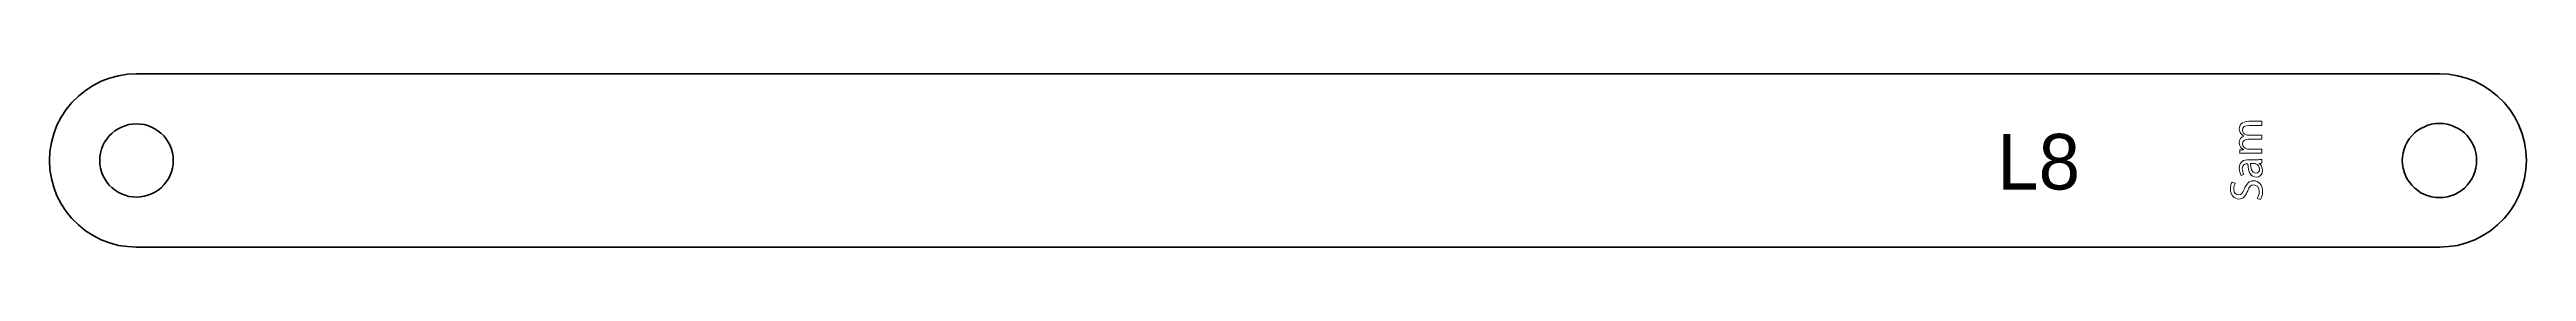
# Model space of a CAD drawing. Header units: millimetres. Extents: x 4 to 295, y -240 to -4.
# Drawn here: x 4.3 to 137.4, y -234 to -224.7 of the extents above; entities that cross this region are included whole.
import ezdxf

# ---------------------------------------------------------------- set-up
doc = ezdxf.new("R2010")
doc.units = ezdxf.units.MM
doc.header["$MEASUREMENT"] = 0
doc.layers.add('Layer 1', color=7, linetype='Continuous', lineweight=0)

# ---------------------------------------------------------------- blocks, each defined once
blk = doc.blocks.new('Block_25')
at = {"layer": 'Layer 1', "color": 240, "lineweight": 0, "true_color": 0xff1c24}
for points, knots in [([(122.35, -228.97), (122.22, -228.97), (122.12, -228.97), (122.02, -228.98), (122.02, -228.98), (122.02, -228.79), (122.02, -228.79), (122.02, -228.79), (122.22, -228.78), (122.22, -228.78), (122.22, -228.78), (122.22, -228.77), (122.22, -228.77), (122.1, -228.7), (122, -228.59), (122, -228.39), (122, -228.23), (122.09, -228.1), (122.24, -228.05), (122.24, -228.05), (122.24, -228.05), (122.24, -228.05), (122.17, -228.01), (122.12, -227.96), (122.08, -227.91), (122.03, -227.84), (122, -227.76), (122, -227.65), (122, -227.49), (122.1, -227.25), (122.52, -227.25), (122.52, -227.25), (123.22, -227.25), (123.22, -227.25), (123.22, -227.25), (123.22, -227.47), (123.22, -227.47), (123.22, -227.47), (122.54, -227.47), (122.54, -227.47), (122.31, -227.47), (122.17, -227.55), (122.17, -227.73), (122.17, -227.85), (122.27, -227.95), (122.37, -227.98), (122.4, -227.99), (122.44, -228), (122.48, -228), (122.48, -228), (123.22, -228), (123.22, -228), (123.22, -228), (123.22, -228.22), (123.22, -228.22), (123.22, -228.22), (122.5, -228.22), (122.5, -228.22), (122.31, -228.22), (122.17, -228.3), (122.17, -228.47), (122.17, -228.6), (122.28, -228.7), (122.39, -228.74), (122.43, -228.75), (122.46, -228.75), (122.5, -228.75), (122.5, -228.75), (123.22, -228.75), (123.22, -228.75), (123.22, -228.75), (123.22, -228.97), (123.22, -228.97), (123.22, -228.97), (122.35, -228.97), (122.35, -228.97)], [0, 0, 0, 0, 1, 1, 1, 2, 2, 2, 3, 3, 3, 4, 4, 4, 5, 5, 5, 6, 6, 6, 7, 7, 7, 8, 8, 8, 9, 9, 9, 10, 10, 10, 11, 11, 11, 12, 12, 12, 13, 13, 13, 14, 14, 14, 15, 15, 15, 16, 16, 16, 17, 17, 17, 18, 18, 18, 19, 19, 19, 20, 20, 20, 21, 21, 21, 22, 22, 22, 23, 23, 23, 24, 24, 24, 25, 25, 25, 25]), ([(123.22, -229.5), (123.22, -229.5), (123.07, -229.52), (123.07, -229.52), (123.07, -229.52), (123.07, -229.52), (123.07, -229.52), (123.17, -229.59), (123.25, -229.72), (123.25, -229.89), (123.25, -230.14), (123.08, -230.26), (122.91, -230.26), (122.62, -230.26), (122.46, -230), (122.46, -229.54), (122.46, -229.54), (122.43, -229.54), (122.43, -229.54), (122.34, -229.54), (122.16, -229.56), (122.16, -229.81), (122.16, -229.92), (122.19, -230.04), (122.25, -230.12), (122.25, -230.12), (122.1, -230.17), (122.1, -230.17), (122.04, -230.07), (122, -229.93), (122, -229.78), (122, -229.41), (122.25, -229.32), (122.49, -229.32), (122.49, -229.32), (122.94, -229.32), (122.94, -229.32), (123.04, -229.32), (123.14, -229.32), (123.22, -229.3), (123.22, -229.3), (123.22, -229.5), (123.22, -229.5)], [0, 0, 0, 0, 1, 1, 1, 2, 2, 2, 3, 3, 3, 4, 4, 4, 5, 5, 5, 6, 6, 6, 7, 7, 7, 8, 8, 8, 9, 9, 9, 10, 10, 10, 11, 11, 11, 12, 12, 12, 13, 13, 13, 14, 14, 14, 14]), ([(122.61, -229.53), (122.61, -229.77), (122.65, -230.04), (122.88, -230.04), (123.02, -230.04), (123.09, -229.95), (123.09, -229.84), (123.09, -229.68), (122.99, -229.58), (122.89, -229.54), (122.87, -229.54), (122.84, -229.53), (122.82, -229.53), (122.82, -229.53), (122.61, -229.53), (122.61, -229.53)], [0, 0, 0, 0, 1, 1, 1, 2, 2, 2, 3, 3, 3, 4, 4, 4, 5, 5, 5, 5]), ([(122.96, -231.42), (123.02, -231.32), (123.07, -231.18), (123.07, -231.03), (123.07, -230.81), (122.95, -230.68), (122.78, -230.68), (122.63, -230.68), (122.54, -230.77), (122.45, -231), (122.36, -231.27), (122.21, -231.44), (121.98, -231.44), (121.72, -231.44), (121.52, -231.22), (121.52, -230.9), (121.52, -230.73), (121.56, -230.6), (121.61, -230.53), (121.61, -230.53), (121.78, -230.59), (121.78, -230.59), (121.75, -230.64), (121.7, -230.75), (121.7, -230.91), (121.7, -231.13), (121.84, -231.22), (121.95, -231.22), (122.11, -231.22), (122.19, -231.12), (122.28, -230.89), (122.39, -230.61), (122.52, -230.46), (122.77, -230.46), (123.03, -230.46), (123.25, -230.65), (123.25, -231.05), (123.25, -231.21), (123.2, -231.39), (123.14, -231.47), (123.14, -231.47), (122.96, -231.42), (122.96, -231.42)], [0, 0, 0, 0, 1, 1, 1, 2, 2, 2, 3, 3, 3, 4, 4, 4, 5, 5, 5, 6, 6, 6, 7, 7, 7, 8, 8, 8, 9, 9, 9, 10, 10, 10, 11, 11, 11, 12, 12, 12, 13, 13, 13, 14, 14, 14, 14])]:
    blk.add_open_spline(points, degree=3, knots=knots, dxfattribs=at)

msp = doc.modelspace()

# ---------------------------------------------------------------- linework, layer by layer
at = {"layer": 'Layer 1', "color": 18, "lineweight": 35, "true_color": 0x000000}
for points, knots in [([(8.95, -234.04), (8.95, -234.04), (8.46, -234.01), (8.46, -234.01), (8.46, -234.01), (7.97, -233.94), (7.97, -233.94), (7.97, -233.94), (7.5, -233.81), (7.5, -233.81), (7.5, -233.81), (7.04, -233.64), (7.04, -233.64), (7.04, -233.64), (6.61, -233.41), (6.61, -233.41), (6.61, -233.41), (6.2, -233.15), (6.2, -233.15), (6.2, -233.15), (5.82, -232.84), (5.82, -232.84), (5.82, -232.84), (5.47, -232.49), (5.47, -232.49), (5.47, -232.49), (5.16, -232.11), (5.16, -232.11), (5.16, -232.11), (4.9, -231.7), (4.9, -231.7), (4.9, -231.7), (4.67, -231.27), (4.67, -231.27), (4.67, -231.27), (4.5, -230.81), (4.5, -230.81), (4.5, -230.81), (4.37, -230.34), (4.37, -230.34), (4.37, -230.34), (4.29, -229.85), (4.29, -229.85), (4.29, -229.85), (4.27, -229.36), (4.27, -229.36), (4.27, -229.36), (4.29, -228.87), (4.29, -228.87), (4.29, -228.87), (4.37, -228.39), (4.37, -228.39), (4.37, -228.39), (4.5, -227.92), (4.5, -227.92), (4.5, -227.92), (4.67, -227.46), (4.67, -227.46), (4.67, -227.46), (4.9, -227.03), (4.9, -227.03), (4.9, -227.03), (5.16, -226.61), (5.16, -226.61), (5.16, -226.61), (5.47, -226.23), (5.47, -226.23), (5.47, -226.23), (5.82, -225.89), (5.82, -225.89), (5.82, -225.89), (6.2, -225.58), (6.2, -225.58), (6.2, -225.58), (6.61, -225.31), (6.61, -225.31), (6.61, -225.31), (7.04, -225.09), (7.04, -225.09), (7.04, -225.09), (7.5, -224.92), (7.5, -224.92), (7.5, -224.92), (7.97, -224.79), (7.97, -224.79), (7.97, -224.79), (8.46, -224.71), (8.46, -224.71), (8.46, -224.71), (8.95, -224.69), (8.95, -224.69), (8.95, -224.69), (132.76, -224.69), (132.76, -224.69), (132.76, -224.69), (133.25, -224.71), (133.25, -224.71), (133.25, -224.71), (133.73, -224.79), (133.73, -224.79), (133.73, -224.79), (134.21, -224.92), (134.21, -224.92), (134.21, -224.92), (134.66, -225.09), (134.66, -225.09), (134.66, -225.09), (135.1, -225.31), (135.1, -225.31), (135.1, -225.31), (135.51, -225.58), (135.51, -225.58), (135.51, -225.58), (135.89, -225.89), (135.89, -225.89), (135.89, -225.89), (136.24, -226.23), (136.24, -226.23), (136.24, -226.23), (136.55, -226.61), (136.55, -226.61), (136.55, -226.61), (136.81, -227.03), (136.81, -227.03), (136.81, -227.03), (137.03, -227.46), (137.03, -227.46), (137.03, -227.46), (137.21, -227.92), (137.21, -227.92), (137.21, -227.92), (137.34, -228.39), (137.34, -228.39), (137.34, -228.39), (137.41, -228.87), (137.41, -228.87), (137.41, -228.87), (137.44, -229.36), (137.44, -229.36), (137.44, -229.36), (137.41, -229.85), (137.41, -229.85), (137.41, -229.85), (137.34, -230.34), (137.34, -230.34), (137.34, -230.34), (137.21, -230.81), (137.21, -230.81), (137.21, -230.81), (137.03, -231.27), (137.03, -231.27), (137.03, -231.27), (136.81, -231.7), (136.81, -231.7), (136.81, -231.7), (136.55, -232.11), (136.55, -232.11), (136.55, -232.11), (136.24, -232.49), (136.24, -232.49), (136.24, -232.49), (135.89, -232.84), (135.89, -232.84), (135.89, -232.84), (135.51, -233.15), (135.51, -233.15), (135.51, -233.15), (135.1, -233.41), (135.1, -233.41), (135.1, -233.41), (134.66, -233.64), (134.66, -233.64), (134.66, -233.64), (134.21, -233.81), (134.21, -233.81), (134.21, -233.81), (133.73, -233.94), (133.73, -233.94), (133.73, -233.94), (133.25, -234.01), (133.25, -234.01), (133.25, -234.01), (132.76, -234.04), (132.76, -234.04), (132.76, -234.04), (8.95, -234.04), (8.95, -234.04)], [0, 0, 0, 0, 1, 1, 1, 2, 2, 2, 3, 3, 3, 4, 4, 4, 5, 5, 5, 6, 6, 6, 7, 7, 7, 8, 8, 8, 9, 9, 9, 10, 10, 10, 11, 11, 11, 12, 12, 12, 13, 13, 13, 14, 14, 14, 15, 15, 15, 16, 16, 16, 17, 17, 17, 18, 18, 18, 19, 19, 19, 20, 20, 20, 21, 21, 21, 22, 22, 22, 23, 23, 23, 24, 24, 24, 25, 25, 25, 26, 26, 26, 27, 27, 27, 28, 28, 28, 29, 29, 29, 30, 30, 30, 31, 31, 31, 32, 32, 32, 33, 33, 33, 34, 34, 34, 35, 35, 35, 36, 36, 36, 37, 37, 37, 38, 38, 38, 39, 39, 39, 40, 40, 40, 41, 41, 41, 42, 42, 42, 43, 43, 43, 44, 44, 44, 45, 45, 45, 46, 46, 46, 47, 47, 47, 48, 48, 48, 49, 49, 49, 50, 50, 50, 51, 51, 51, 52, 52, 52, 53, 53, 53, 54, 54, 54, 55, 55, 55, 56, 56, 56, 57, 57, 57, 58, 58, 58, 59, 59, 59, 60, 60, 60, 61, 61, 61, 62, 62, 62, 62]), ([(10.82, -228.75), (10.82, -228.75), (10.75, -228.56), (10.75, -228.56), (10.75, -228.56), (10.65, -228.37), (10.65, -228.37), (10.65, -228.37), (10.54, -228.2), (10.54, -228.2), (10.54, -228.2), (10.41, -228.04), (10.41, -228.04), (10.41, -228.04), (10.26, -227.89), (10.26, -227.89), (10.26, -227.89), (10.1, -227.76), (10.1, -227.76), (10.1, -227.76), (9.93, -227.65), (9.93, -227.65), (9.93, -227.65), (9.75, -227.56), (9.75, -227.56), (9.75, -227.56), (9.55, -227.48), (9.55, -227.48), (9.55, -227.48), (9.35, -227.43), (9.35, -227.43), (9.35, -227.43), (9.15, -227.4), (9.15, -227.4), (9.15, -227.4), (8.94, -227.39), (8.94, -227.39), (8.94, -227.39), (8.74, -227.4), (8.74, -227.4), (8.74, -227.4), (8.53, -227.43), (8.53, -227.43), (8.53, -227.43), (8.33, -227.49), (8.33, -227.49), (8.33, -227.49), (8.14, -227.56), (8.14, -227.56), (8.14, -227.56), (7.96, -227.65), (7.96, -227.65), (7.96, -227.65), (7.78, -227.77), (7.78, -227.77), (7.78, -227.77), (7.62, -227.9), (7.62, -227.9), (7.62, -227.9), (7.48, -228.04), (7.48, -228.04), (7.48, -228.04), (7.35, -228.21), (7.35, -228.21), (7.35, -228.21), (7.23, -228.38), (7.23, -228.38), (7.23, -228.38), (7.14, -228.56), (7.14, -228.56), (7.14, -228.56), (7.07, -228.76), (7.07, -228.76), (7.07, -228.76), (7.01, -228.96), (7.01, -228.96), (7.01, -228.96), (6.98, -229.16), (6.98, -229.16), (6.98, -229.16), (6.97, -229.37), (6.97, -229.37), (6.97, -229.37), (6.98, -229.57), (6.98, -229.57), (6.98, -229.57), (7.01, -229.78), (7.01, -229.78), (7.01, -229.78), (7.07, -229.98), (7.07, -229.98), (7.07, -229.98), (7.14, -230.17), (7.14, -230.17), (7.14, -230.17), (7.24, -230.35), (7.24, -230.35), (7.24, -230.35), (7.35, -230.53), (7.35, -230.53), (7.35, -230.53), (7.48, -230.69), (7.48, -230.69), (7.48, -230.69), (7.63, -230.83), (7.63, -230.83), (7.63, -230.83), (7.79, -230.96), (7.79, -230.96), (7.79, -230.96), (7.96, -231.07), (7.96, -231.07), (7.96, -231.07), (8.14, -231.17), (8.14, -231.17), (8.14, -231.17), (8.34, -231.24), (8.34, -231.24), (8.34, -231.24), (8.54, -231.3), (8.54, -231.3), (8.54, -231.3), (8.74, -231.33), (8.74, -231.33), (8.74, -231.33), (8.95, -231.34), (8.95, -231.34), (8.95, -231.34), (9.15, -231.33), (9.15, -231.33), (9.15, -231.33), (9.36, -231.29), (9.36, -231.29), (9.36, -231.29), (9.56, -231.24), (9.56, -231.24), (9.56, -231.24), (9.75, -231.17), (9.75, -231.17), (9.75, -231.17), (9.93, -231.07), (9.93, -231.07), (9.93, -231.07), (10.11, -230.96), (10.11, -230.96), (10.11, -230.96), (10.27, -230.83), (10.27, -230.83), (10.27, -230.83), (10.41, -230.68), (10.41, -230.68), (10.41, -230.68), (10.54, -230.52), (10.54, -230.52), (10.54, -230.52), (10.66, -230.35), (10.66, -230.35), (10.66, -230.35), (10.75, -230.16), (10.75, -230.16), (10.75, -230.16), (10.82, -229.97), (10.82, -229.97), (10.82, -229.97), (10.88, -229.77), (10.88, -229.77), (10.88, -229.77), (10.91, -229.57), (10.91, -229.57), (10.91, -229.57), (10.92, -229.36), (10.92, -229.36), (10.92, -229.36), (10.91, -229.15), (10.91, -229.15), (10.91, -229.15), (10.88, -228.95), (10.88, -228.95), (10.88, -228.95), (10.82, -228.75), (10.82, -228.75)], [0, 0, 0, 0, 1, 1, 1, 2, 2, 2, 3, 3, 3, 4, 4, 4, 5, 5, 5, 6, 6, 6, 7, 7, 7, 8, 8, 8, 9, 9, 9, 10, 10, 10, 11, 11, 11, 12, 12, 12, 13, 13, 13, 14, 14, 14, 15, 15, 15, 16, 16, 16, 17, 17, 17, 18, 18, 18, 19, 19, 19, 20, 20, 20, 21, 21, 21, 22, 22, 22, 23, 23, 23, 24, 24, 24, 25, 25, 25, 26, 26, 26, 27, 27, 27, 28, 28, 28, 29, 29, 29, 30, 30, 30, 31, 31, 31, 32, 32, 32, 33, 33, 33, 34, 34, 34, 35, 35, 35, 36, 36, 36, 37, 37, 37, 38, 38, 38, 39, 39, 39, 40, 40, 40, 41, 41, 41, 42, 42, 42, 43, 43, 43, 44, 44, 44, 45, 45, 45, 46, 46, 46, 47, 47, 47, 48, 48, 48, 49, 49, 49, 50, 50, 50, 51, 51, 51, 52, 52, 52, 53, 53, 53, 54, 54, 54, 55, 55, 55, 56, 56, 56, 57, 57, 57, 58, 58, 58, 59, 59, 59, 60, 60, 60, 60]), ([(134.66, -228.74), (134.66, -228.74), (134.59, -228.55), (134.59, -228.55), (134.59, -228.55), (134.49, -228.36), (134.49, -228.36), (134.49, -228.36), (134.38, -228.19), (134.38, -228.19), (134.38, -228.19), (134.25, -228.02), (134.25, -228.02), (134.25, -228.02), (134.1, -227.88), (134.1, -227.88), (134.1, -227.88), (133.94, -227.74), (133.94, -227.74), (133.94, -227.74), (133.76, -227.63), (133.76, -227.63), (133.76, -227.63), (133.57, -227.54), (133.57, -227.54), (133.57, -227.54), (133.38, -227.46), (133.38, -227.46), (133.38, -227.46), (133.18, -227.41), (133.18, -227.41), (133.18, -227.41), (132.97, -227.37), (132.97, -227.37), (132.97, -227.37), (132.76, -227.36), (132.76, -227.36), (132.76, -227.36), (132.55, -227.37), (132.55, -227.37), (132.55, -227.37), (132.34, -227.41), (132.34, -227.41), (132.34, -227.41), (132.14, -227.46), (132.14, -227.46), (132.14, -227.46), (131.95, -227.54), (131.95, -227.54), (131.95, -227.54), (131.76, -227.63), (131.76, -227.63), (131.76, -227.63), (131.58, -227.75), (131.58, -227.75), (131.58, -227.75), (131.42, -227.88), (131.42, -227.88), (131.42, -227.88), (131.27, -228.03), (131.27, -228.03), (131.27, -228.03), (131.14, -228.19), (131.14, -228.19), (131.14, -228.19), (131.03, -228.37), (131.03, -228.37), (131.03, -228.37), (130.93, -228.55), (130.93, -228.55), (130.93, -228.55), (130.86, -228.75), (130.86, -228.75), (130.86, -228.75), (130.81, -228.95), (130.81, -228.95), (130.81, -228.95), (130.77, -229.16), (130.77, -229.16), (130.77, -229.16), (130.76, -229.37), (130.76, -229.37), (130.76, -229.37), (130.77, -229.58), (130.77, -229.58), (130.77, -229.58), (130.81, -229.78), (130.81, -229.78), (130.81, -229.78), (130.86, -229.98), (130.86, -229.98), (130.86, -229.98), (130.94, -230.18), (130.94, -230.18), (130.94, -230.18), (131.03, -230.37), (131.03, -230.37), (131.03, -230.37), (131.15, -230.54), (131.15, -230.54), (131.15, -230.54), (131.28, -230.7), (131.28, -230.7), (131.28, -230.7), (131.43, -230.85), (131.43, -230.85), (131.43, -230.85), (131.59, -230.98), (131.59, -230.98), (131.59, -230.98), (131.76, -231.1), (131.76, -231.1), (131.76, -231.1), (131.95, -231.19), (131.95, -231.19), (131.95, -231.19), (132.15, -231.27), (132.15, -231.27), (132.15, -231.27), (132.35, -231.32), (132.35, -231.32), (132.35, -231.32), (132.56, -231.35), (132.56, -231.35), (132.56, -231.35), (132.77, -231.36), (132.77, -231.36), (132.77, -231.36), (132.97, -231.35), (132.97, -231.35), (132.97, -231.35), (133.18, -231.32), (133.18, -231.32), (133.18, -231.32), (133.38, -231.26), (133.38, -231.26), (133.38, -231.26), (133.58, -231.19), (133.58, -231.19), (133.58, -231.19), (133.76, -231.09), (133.76, -231.09), (133.76, -231.09), (133.94, -230.98), (133.94, -230.98), (133.94, -230.98), (134.1, -230.85), (134.1, -230.85), (134.1, -230.85), (134.25, -230.7), (134.25, -230.7), (134.25, -230.7), (134.38, -230.54), (134.38, -230.54), (134.38, -230.54), (134.5, -230.36), (134.5, -230.36), (134.5, -230.36), (134.59, -230.17), (134.59, -230.17), (134.59, -230.17), (134.67, -229.98), (134.67, -229.98), (134.67, -229.98), (134.72, -229.78), (134.72, -229.78), (134.72, -229.78), (134.75, -229.57), (134.75, -229.57), (134.75, -229.57), (134.76, -229.36), (134.76, -229.36), (134.76, -229.36), (134.75, -229.15), (134.75, -229.15), (134.75, -229.15), (134.72, -228.95), (134.72, -228.95), (134.72, -228.95), (134.66, -228.74), (134.66, -228.74)], [0, 0, 0, 0, 1, 1, 1, 2, 2, 2, 3, 3, 3, 4, 4, 4, 5, 5, 5, 6, 6, 6, 7, 7, 7, 8, 8, 8, 9, 9, 9, 10, 10, 10, 11, 11, 11, 12, 12, 12, 13, 13, 13, 14, 14, 14, 15, 15, 15, 16, 16, 16, 17, 17, 17, 18, 18, 18, 19, 19, 19, 20, 20, 20, 21, 21, 21, 22, 22, 22, 23, 23, 23, 24, 24, 24, 25, 25, 25, 26, 26, 26, 27, 27, 27, 28, 28, 28, 29, 29, 29, 30, 30, 30, 31, 31, 31, 32, 32, 32, 33, 33, 33, 34, 34, 34, 35, 35, 35, 36, 36, 36, 37, 37, 37, 38, 38, 38, 39, 39, 39, 40, 40, 40, 41, 41, 41, 42, 42, 42, 43, 43, 43, 44, 44, 44, 45, 45, 45, 46, 46, 46, 47, 47, 47, 48, 48, 48, 49, 49, 49, 50, 50, 50, 51, 51, 51, 52, 52, 52, 53, 53, 53, 54, 54, 54, 55, 55, 55, 56, 56, 56, 57, 57, 57, 58, 58, 58, 59, 59, 59, 60, 60, 60, 60])]:
    msp.add_open_spline(points, degree=3, knots=knots, dxfattribs=at)

# ---------------------------------------------------------------- block references
at = {"layer": 'Layer 1'}
msp.add_blockref('Block_25', (0, 0), dxfattribs=at)

# ---------------------------------------------------------------- texts
at = {"layer": 'Layer 1', "insert": (108.98, -230.97), "char_height": 0.2, "attachment_point": 7}
msp.add_mtext('\\C240;\\c2366701;\\FMyriad Pro|b0|i0|c1;\\H2.997200;\\W1.000000;L8', dxfattribs=at)

doc.saveas('drawing.dxf')
